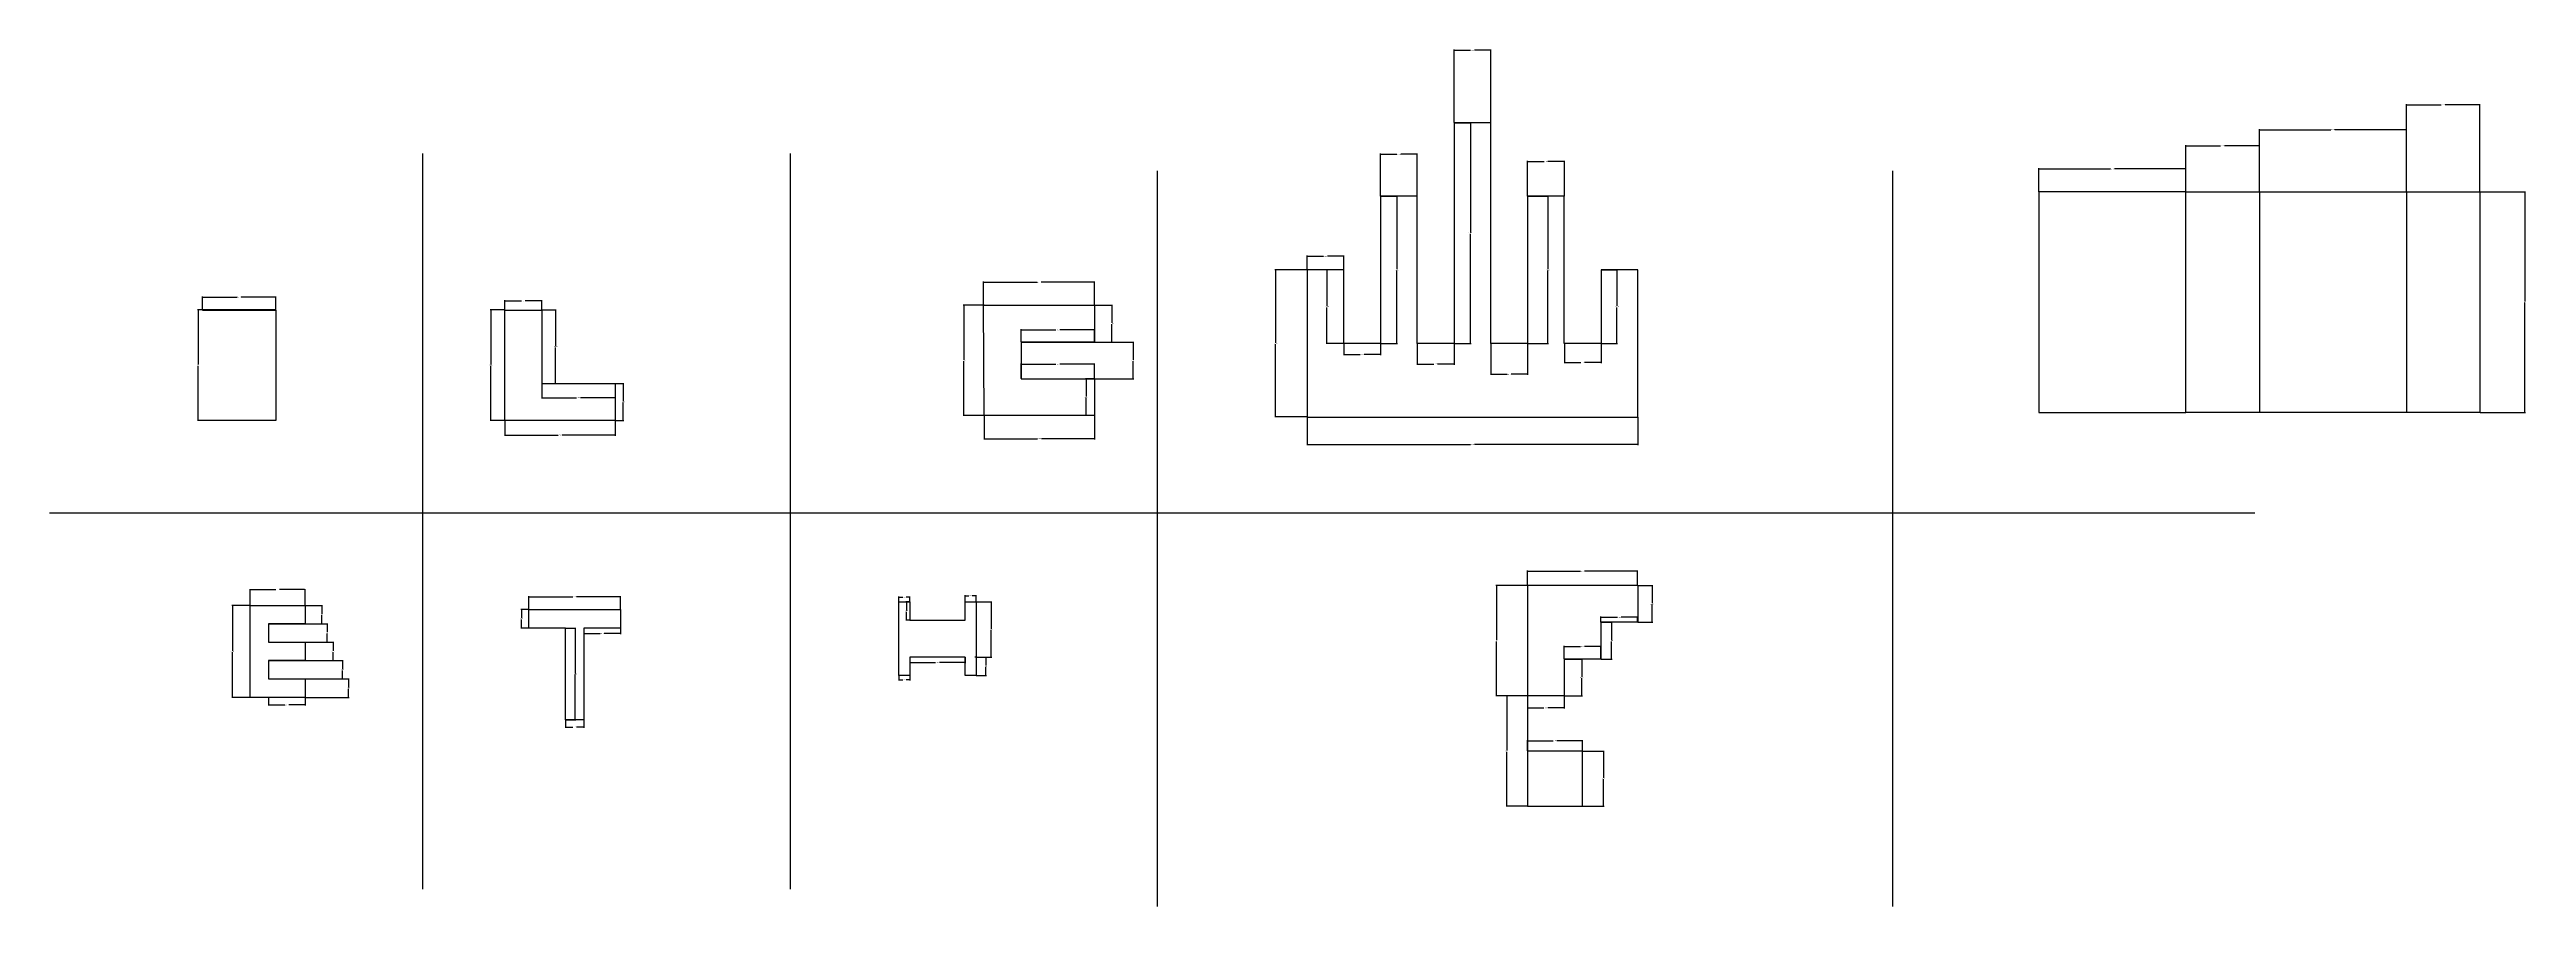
# Model space of a CAD drawing. Header units: inches. Extents: x 869 to 1543, y 380 to 613.
import ezdxf

# ---------------------------------------------------------------- set-up
doc = ezdxf.new("R2010")
doc.units = ezdxf.units.IN
doc.header["$MEASUREMENT"] = 0
doc.styles.get("Standard").update_dxf_attribs({"font": 'arial.ttf'})
doc.dimstyles.get("Standard").update_dxf_attribs({"dimtxt": 0.18, "dimasz": 0.18, "dimexe": 0.18, "dimexo": 0.0625, "dimgap": 0.09, "dimtad": 0, "dimtih": 1, "dimtoh": 1, "dimdec": 4, "dimzin": 0, "dimdsep": 46, "dimtxsty": 'Standard', "dimcen": 0.09, "dimadec": 0, "dimazin": 0, "dimtfac": 1, "dimtdec": 4, "dimtofl": 0, "dimtmove": 0, "dimatfit": 3, "dimfxl": 1, "dimtolj": 1, "dimtzin": 0, "dimarcsym": 0})

# ---------------------------------------------------------------- blocks, each defined once
blk = doc.blocks.new('*D4')
at = {"color": 0, "lineweight": -2, "transparency": 16777216}
for p, q in [((911.08, 542.27), (911.08, 545.88)), ((931.08, 542.27), (931.08, 545.88)), ((911.26, 545.7), (920.55, 545.7)), ((930.9, 545.7), (921.61, 545.7))]:
    blk.add_line(p, q, dxfattribs=at)
at = {"color": 0, "transparency": 16777216}
for points in [[(911.26, 545.73), (911.26, 545.67), (911.08, 545.7)], [(930.9, 545.73), (930.9, 545.67), (931.08, 545.7)]]:
    blk.add_solid(points, dxfattribs=at)
at = {"layer": 'Defpoints', "color": 0, "transparency": 16777216}
for p in [(911.08, 545.7), (911.08, 542.21), (931.08, 542.21)]:
    blk.add_point(p, dxfattribs=at)
at = {"color": 0, "transparency": 16777216, "insert": (921.08, 545.7), "char_height": 0.18, "attachment_point": 5}
blk.add_mtext('\\A1;20.0000', dxfattribs=at)
blk = doc.blocks.new('*D6')
at = {"color": 0, "lineweight": -2, "transparency": 16777216}
for p, q in [((931.02, 542.21), (909.69, 542.21)), ((909.87, 542.03), (909.87, 527.39)), ((909.87, 512.39), (909.87, 527.02)), ((931.02, 512.21), (909.69, 512.21))]:
    blk.add_line(p, q, dxfattribs=at)
at = {"color": 0, "transparency": 16777216}
for points in [[(909.84, 542.03), (909.9, 542.03), (909.87, 542.21)], [(909.84, 512.39), (909.9, 512.39), (909.87, 512.21)]]:
    blk.add_solid(points, dxfattribs=at)
at = {"layer": 'Defpoints', "color": 0, "transparency": 16777216}
for p in [(931.08, 542.21), (909.87, 512.21), (931.08, 512.21)]:
    blk.add_point(p, dxfattribs=at)
at = {"color": 0, "transparency": 16777216, "insert": (909.87, 527.21), "char_height": 0.18, "attachment_point": 5}
blk.add_mtext('\\A1;30.0000', dxfattribs=at)
blk = doc.blocks.new('*D7')
at = {"color": 0, "lineweight": -2, "transparency": 16777216}
for p, q in [((993.38, 542.27), (993.38, 544.85)), ((993.56, 544.67), (997.85, 544.67)), ((1003.2, 544.67), (998.9, 544.67)), ((1003.38, 542.27), (1003.38, 544.85))]:
    blk.add_line(p, q, dxfattribs=at)
at = {"color": 0, "transparency": 16777216}
for points in [[(993.56, 544.7), (993.56, 544.64), (993.38, 544.67)], [(1003.2, 544.7), (1003.2, 544.64), (1003.38, 544.67)]]:
    blk.add_solid(points, dxfattribs=at)
at = {"layer": 'Defpoints', "color": 0, "transparency": 16777216}
for p in [(993.38, 542.21), (1003.38, 544.67), (1003.38, 542.21)]:
    blk.add_point(p, dxfattribs=at)
at = {"color": 0, "transparency": 16777216, "insert": (998.38, 544.67), "char_height": 0.18, "attachment_point": 5}
blk.add_mtext('\\A1;10.0000', dxfattribs=at)
blk = doc.blocks.new('*D8')
at = {"color": 0, "lineweight": -2, "transparency": 16777216}
for p, q in [((993.32, 542.21), (989.39, 542.21)), ((989.57, 542.03), (989.57, 527.39)), ((989.57, 512.39), (989.57, 527.02)), ((993.32, 512.21), (989.39, 512.21))]:
    blk.add_line(p, q, dxfattribs=at)
at = {"color": 0, "transparency": 16777216}
for points in [[(989.54, 542.03), (989.6, 542.03), (989.57, 542.21)], [(989.54, 512.39), (989.6, 512.39), (989.57, 512.21)]]:
    blk.add_solid(points, dxfattribs=at)
at = {"layer": 'Defpoints', "color": 0, "transparency": 16777216}
for p in [(993.38, 542.21), (989.57, 512.21), (993.38, 512.21)]:
    blk.add_point(p, dxfattribs=at)
at = {"color": 0, "transparency": 16777216, "insert": (989.57, 527.21), "char_height": 0.18, "attachment_point": 5}
blk.add_mtext('\\A1;30.0000', dxfattribs=at)
blk = doc.blocks.new('*D9')
at = {"color": 0, "lineweight": -2, "transparency": 16777216}
for p, q in [((1003.44, 542.21), (1007.34, 542.21)), ((1007.16, 542.03), (1007.16, 532.39)), ((1007.16, 522.39), (1007.16, 532.02)), ((1003.44, 522.21), (1007.34, 522.21))]:
    blk.add_line(p, q, dxfattribs=at)
at = {"color": 0, "transparency": 16777216}
for points in [[(1007.13, 542.03), (1007.19, 542.03), (1007.16, 542.21)], [(1007.13, 522.39), (1007.19, 522.39), (1007.16, 522.21)]]:
    blk.add_solid(points, dxfattribs=at)
at = {"layer": 'Defpoints', "color": 0, "transparency": 16777216}
for p in [(1003.38, 542.21), (1003.38, 522.21), (1007.16, 522.21)]:
    blk.add_point(p, dxfattribs=at)
at = {"color": 0, "transparency": 16777216, "insert": (1007.16, 532.21), "char_height": 0.18, "attachment_point": 5}
blk.add_mtext('\\A1;20.0000', dxfattribs=at)
blk = doc.blocks.new('*D10')
at = {"color": 0, "lineweight": -2, "transparency": 16777216}
for p, q in [((1003.38, 522.14), (1003.38, 518.18)), ((1023.38, 522.14), (1023.38, 518.18)), ((1003.56, 518.36), (1012.84, 518.36)), ((1023.2, 518.36), (1013.91, 518.36))]:
    blk.add_line(p, q, dxfattribs=at)
at = {"color": 0, "transparency": 16777216}
for points in [[(1003.56, 518.39), (1003.56, 518.33), (1003.38, 518.36)], [(1023.2, 518.39), (1023.2, 518.33), (1023.38, 518.36)]]:
    blk.add_solid(points, dxfattribs=at)
at = {"layer": 'Defpoints', "color": 0, "transparency": 16777216}
for p in [(1003.38, 522.21), (1023.38, 522.21), (1023.38, 518.36)]:
    blk.add_point(p, dxfattribs=at)
at = {"color": 0, "transparency": 16777216, "insert": (1013.38, 518.36), "char_height": 0.18, "attachment_point": 5}
blk.add_mtext('\\A1;20.0000', dxfattribs=at)
blk = doc.blocks.new('*D12')
at = {"color": 0, "lineweight": -2, "transparency": 16777216}
for p, q in [((993.38, 512.14), (993.38, 508.01)), ((993.56, 508.19), (1007.85, 508.19)), ((1023.2, 508.19), (1008.91, 508.19)), ((1023.38, 512.14), (1023.38, 508.01))]:
    blk.add_line(p, q, dxfattribs=at)
at = {"color": 0, "transparency": 16777216}
for points in [[(993.56, 508.22), (993.56, 508.16), (993.38, 508.19)], [(1023.2, 508.22), (1023.2, 508.16), (1023.38, 508.19)]]:
    blk.add_solid(points, dxfattribs=at)
at = {"layer": 'Defpoints', "color": 0, "transparency": 16777216}
for p in [(993.38, 512.21), (1023.38, 512.21), (1023.38, 508.19)]:
    blk.add_point(p, dxfattribs=at)
at = {"color": 0, "transparency": 16777216, "insert": (1008.38, 508.19), "char_height": 0.18, "attachment_point": 5}
blk.add_mtext('\\A1;30.0000', dxfattribs=at)
blk = doc.blocks.new('*D15')
at = {"color": 0, "lineweight": -2, "transparency": 16777216}
for p, q in [((1023.44, 522.21), (1025.75, 522.21)), ((1025.57, 522.03), (1025.57, 517.39)), ((1023.44, 512.21), (1025.75, 512.21)), ((1025.57, 512.39), (1025.57, 517.02))]:
    blk.add_line(p, q, dxfattribs=at)
at = {"color": 0, "transparency": 16777216}
for points in [[(1025.54, 522.03), (1025.6, 522.03), (1025.57, 522.21)], [(1025.54, 512.39), (1025.6, 512.39), (1025.57, 512.21)]]:
    blk.add_solid(points, dxfattribs=at)
at = {"layer": 'Defpoints', "color": 0, "transparency": 16777216}
for p in [(1023.38, 522.21), (1023.38, 512.21), (1025.57, 512.21)]:
    blk.add_point(p, dxfattribs=at)
at = {"color": 0, "transparency": 16777216, "insert": (1025.57, 517.21), "char_height": 0.18, "attachment_point": 5}
blk.add_mtext('\\A1;10.0000', dxfattribs=at)
blk = doc.blocks.new('*D16')
at = {"color": 0, "lineweight": -2, "transparency": 16777216}
for p, q in [((1123.6, 543.56), (1123.6, 549.93)), ((1123.78, 549.75), (1138.17, 549.75)), ((1153.62, 549.75), (1139.24, 549.75)), ((1153.8, 543.56), (1153.8, 549.93))]:
    blk.add_line(p, q, dxfattribs=at)
at = {"color": 0, "transparency": 16777216}
for points in [[(1123.78, 549.78), (1123.78, 549.72), (1123.6, 549.75)], [(1153.62, 549.78), (1153.62, 549.72), (1153.8, 549.75)]]:
    blk.add_solid(points, dxfattribs=at)
at = {"layer": 'Defpoints', "color": 0, "transparency": 16777216}
for p in [(1153.8, 549.75), (1123.6, 543.5), (1153.8, 543.5)]:
    blk.add_point(p, dxfattribs=at)
at = {"color": 0, "transparency": 16777216, "insert": (1138.7, 549.75), "char_height": 0.18, "attachment_point": 5}
blk.add_mtext('\\A1;30.2014', dxfattribs=at)
blk = doc.blocks.new('*D18')
at = {"color": 0, "lineweight": -2, "transparency": 16777216}
for p, q in [((1123.8, 513.44), (1123.8, 507.04)), ((1153.8, 513.44), (1153.8, 507.04)), ((1123.98, 507.22), (1138.27, 507.22)), ((1153.62, 507.22), (1139.34, 507.22))]:
    blk.add_line(p, q, dxfattribs=at)
at = {"color": 0, "transparency": 16777216}
for points in [[(1123.98, 507.25), (1123.98, 507.19), (1123.8, 507.22)], [(1153.62, 507.25), (1153.62, 507.19), (1153.8, 507.22)]]:
    blk.add_solid(points, dxfattribs=at)
at = {"layer": 'Defpoints', "color": 0, "transparency": 16777216}
for p in [(1123.8, 513.5), (1153.8, 513.5), (1153.8, 507.22)]:
    blk.add_point(p, dxfattribs=at)
at = {"color": 0, "transparency": 16777216, "insert": (1138.8, 507.22), "char_height": 0.18, "attachment_point": 5}
blk.add_mtext('\\A1;30.0000', dxfattribs=at)
blk = doc.blocks.new('*D19')
at = {"color": 0, "lineweight": -2, "transparency": 16777216}
for p, q in [((1153.87, 543.5), (1158.71, 543.5)), ((1158.53, 543.32), (1158.53, 538.68)), ((1153.87, 533.5), (1158.71, 533.5)), ((1158.53, 533.68), (1158.53, 538.32))]:
    blk.add_line(p, q, dxfattribs=at)
at = {"color": 0, "transparency": 16777216}
for points in [[(1158.5, 543.32), (1158.56, 543.32), (1158.53, 543.5)], [(1158.5, 533.68), (1158.56, 533.68), (1158.53, 533.5)]]:
    blk.add_solid(points, dxfattribs=at)
at = {"layer": 'Defpoints', "color": 0, "transparency": 16777216}
for p in [(1153.8, 543.5), (1153.8, 533.5), (1158.53, 533.5)]:
    blk.add_point(p, dxfattribs=at)
at = {"color": 0, "transparency": 16777216, "insert": (1158.53, 538.5), "char_height": 0.18, "attachment_point": 5}
blk.add_mtext('\\A1;10.0000', dxfattribs=at)
blk = doc.blocks.new('*D20')
at = {"color": 0, "lineweight": -2, "transparency": 16777216}
for p, q in [((1133.87, 533.5), (1164.44, 533.5)), ((1164.26, 533.32), (1164.26, 528.68)), ((1164.26, 523.68), (1164.26, 528.32)), ((1133.87, 523.5), (1164.44, 523.5))]:
    blk.add_line(p, q, dxfattribs=at)
at = {"color": 0, "transparency": 16777216}
for points in [[(1164.23, 533.32), (1164.29, 533.32), (1164.26, 533.5)], [(1164.23, 523.68), (1164.29, 523.68), (1164.26, 523.5)]]:
    blk.add_solid(points, dxfattribs=at)
at = {"layer": 'Defpoints', "color": 0, "transparency": 16777216}
for p in [(1133.8, 533.5), (1133.8, 523.5), (1164.26, 523.5)]:
    blk.add_point(p, dxfattribs=at)
at = {"color": 0, "transparency": 16777216, "insert": (1164.26, 528.5), "char_height": 0.18, "attachment_point": 5}
blk.add_mtext('\\A1;10.0000', dxfattribs=at)
blk = doc.blocks.new('*D21')
at = {"color": 0, "lineweight": -2, "transparency": 16777216}
for p, q in [((1133.8, 533.56), (1133.8, 536.96)), ((1133.98, 536.78), (1143.27, 536.78)), ((1153.62, 536.78), (1144.34, 536.78)), ((1153.8, 533.56), (1153.8, 536.96))]:
    blk.add_line(p, q, dxfattribs=at)
at = {"color": 0, "transparency": 16777216}
for points in [[(1133.98, 536.81), (1133.98, 536.75), (1133.8, 536.78)], [(1153.62, 536.81), (1153.62, 536.75), (1153.8, 536.78)]]:
    blk.add_solid(points, dxfattribs=at)
at = {"layer": 'Defpoints', "color": 0, "transparency": 16777216}
for p in [(1133.8, 533.5), (1153.8, 536.78), (1153.8, 533.5)]:
    blk.add_point(p, dxfattribs=at)
at = {"color": 0, "transparency": 16777216, "insert": (1143.8, 536.78), "char_height": 0.18, "attachment_point": 5}
blk.add_mtext('\\A1;20.0000', dxfattribs=at)
blk = doc.blocks.new('*D22')
at = {"color": 0, "lineweight": -2, "transparency": 16777216}
for p, q in [((1153.74, 523.5), (1151.29, 523.5)), ((1151.47, 523.32), (1151.47, 518.68)), ((1153.74, 513.5), (1151.29, 513.5)), ((1151.47, 513.68), (1151.47, 518.32))]:
    blk.add_line(p, q, dxfattribs=at)
at = {"color": 0, "transparency": 16777216}
for points in [[(1151.44, 523.32), (1151.5, 523.32), (1151.47, 523.5)], [(1151.44, 513.68), (1151.5, 513.68), (1151.47, 513.5)]]:
    blk.add_solid(points, dxfattribs=at)
at = {"layer": 'Defpoints', "color": 0, "transparency": 16777216}
for p in [(1153.8, 523.5), (1151.47, 513.5), (1153.8, 513.5)]:
    blk.add_point(p, dxfattribs=at)
at = {"color": 0, "transparency": 16777216, "insert": (1151.47, 518.5), "char_height": 0.18, "attachment_point": 5}
blk.add_mtext('\\A1;10.0000', dxfattribs=at)
blk = doc.blocks.new('*D23')
at = {"color": 0, "lineweight": -2, "transparency": 16777216}
for p, q in [((1133.8, 523.56), (1133.8, 527.62)), ((1133.98, 527.44), (1143.27, 527.44)), ((1153.62, 527.44), (1144.34, 527.44)), ((1153.8, 523.56), (1153.8, 527.62))]:
    blk.add_line(p, q, dxfattribs=at)
at = {"color": 0, "transparency": 16777216}
for points in [[(1133.98, 527.47), (1133.98, 527.41), (1133.8, 527.44)], [(1153.62, 527.47), (1153.62, 527.41), (1153.8, 527.44)]]:
    blk.add_solid(points, dxfattribs=at)
at = {"layer": 'Defpoints', "color": 0, "transparency": 16777216}
for p in [(1153.8, 527.44), (1133.8, 523.5), (1153.8, 523.5)]:
    blk.add_point(p, dxfattribs=at)
at = {"color": 0, "transparency": 16777216, "insert": (1143.8, 527.44), "char_height": 0.18, "attachment_point": 5}
blk.add_mtext('\\A1;20.0000', dxfattribs=at)
blk = doc.blocks.new('*D25')
at = {"color": 0, "lineweight": -2, "transparency": 16777216}
for p, q in [((1123.74, 543.5), (1118.09, 543.5)), ((1118.27, 543.32), (1118.27, 528.68)), ((1118.27, 513.68), (1118.27, 528.32)), ((1123.74, 513.5), (1118.09, 513.5))]:
    blk.add_line(p, q, dxfattribs=at)
at = {"color": 0, "transparency": 16777216}
for points in [[(1118.24, 543.32), (1118.3, 543.32), (1118.27, 543.5)], [(1118.24, 513.68), (1118.3, 513.68), (1118.27, 513.5)]]:
    blk.add_solid(points, dxfattribs=at)
at = {"layer": 'Defpoints', "color": 0, "transparency": 16777216}
for p in [(1123.8, 543.5), (1118.27, 513.5), (1123.8, 513.5)]:
    blk.add_point(p, dxfattribs=at)
at = {"color": 0, "transparency": 16777216, "insert": (1118.27, 528.5), "char_height": 0.18, "attachment_point": 5}
blk.add_mtext('\\A1;30.0000', dxfattribs=at)
blk = doc.blocks.new('*D26')
at = {"color": 0, "lineweight": -2, "transparency": 16777216}
for p, q in [((1211.61, 513.05), (1211.61, 505.44)), ((1301.61, 513.05), (1301.61, 505.44)), ((1211.79, 505.62), (1256.07, 505.62)), ((1301.43, 505.62), (1257.14, 505.62))]:
    blk.add_line(p, q, dxfattribs=at)
at = {"color": 0, "transparency": 16777216}
for points in [[(1211.79, 505.65), (1211.79, 505.59), (1211.61, 505.62)], [(1301.43, 505.65), (1301.43, 505.59), (1301.61, 505.62)]]:
    blk.add_solid(points, dxfattribs=at)
at = {"layer": 'Defpoints', "color": 0, "transparency": 16777216}
for p in [(1211.61, 513.12), (1301.61, 513.12), (1301.61, 505.62)]:
    blk.add_point(p, dxfattribs=at)
at = {"color": 0, "transparency": 16777216, "insert": (1256.61, 505.62), "char_height": 0.18, "attachment_point": 5}
blk.add_mtext('\\A1;90.0000', dxfattribs=at)
blk = doc.blocks.new('*D27')
at = {"color": 0, "lineweight": -2, "transparency": 16777216}
for p, q in [((1211.55, 553.12), (1202.88, 553.12)), ((1203.06, 552.94), (1203.06, 533.3)), ((1203.06, 513.3), (1203.06, 532.93)), ((1211.55, 513.12), (1202.88, 513.12))]:
    blk.add_line(p, q, dxfattribs=at)
at = {"color": 0, "transparency": 16777216}
for points in [[(1203.03, 552.94), (1203.09, 552.94), (1203.06, 553.12)], [(1203.03, 513.3), (1203.09, 513.3), (1203.06, 513.12)]]:
    blk.add_solid(points, dxfattribs=at)
at = {"layer": 'Defpoints', "color": 0, "transparency": 16777216}
for p in [(1211.61, 553.12), (1203.06, 513.12), (1211.61, 513.12)]:
    blk.add_point(p, dxfattribs=at)
at = {"color": 0, "transparency": 16777216, "insert": (1203.06, 533.12), "char_height": 0.18, "attachment_point": 5}
blk.add_mtext('\\A1;40.0000', dxfattribs=at)
blk = doc.blocks.new('*D28')
at = {"color": 0, "lineweight": -2, "transparency": 16777216}
for p, q in [((1211.61, 553.18), (1211.61, 557.01)), ((1211.79, 556.83), (1216.08, 556.83)), ((1221.43, 556.83), (1217.13, 556.83)), ((1221.61, 553.18), (1221.61, 557.01))]:
    blk.add_line(p, q, dxfattribs=at)
at = {"color": 0, "transparency": 16777216}
for points in [[(1211.79, 556.86), (1211.79, 556.8), (1211.61, 556.83)], [(1221.43, 556.86), (1221.43, 556.8), (1221.61, 556.83)]]:
    blk.add_solid(points, dxfattribs=at)
at = {"layer": 'Defpoints', "color": 0, "transparency": 16777216}
for p in [(1211.61, 553.12), (1221.61, 556.83), (1221.61, 553.12)]:
    blk.add_point(p, dxfattribs=at)
at = {"color": 0, "transparency": 16777216, "insert": (1216.61, 556.83), "char_height": 0.18, "attachment_point": 5}
blk.add_mtext('\\A1;10.0000', dxfattribs=at)
blk = doc.blocks.new('*D29')
at = {"color": 0, "lineweight": -2, "transparency": 16777216}
for p, q in [((1221.55, 553.12), (1216.84, 553.12)), ((1217.02, 552.94), (1217.02, 543.3)), ((1217.02, 533.3), (1217.02, 542.93)), ((1221.55, 533.12), (1216.84, 533.12))]:
    blk.add_line(p, q, dxfattribs=at)
at = {"color": 0, "transparency": 16777216}
for points in [[(1216.99, 552.94), (1217.05, 552.94), (1217.02, 553.12)], [(1216.99, 533.3), (1217.05, 533.3), (1217.02, 533.12)]]:
    blk.add_solid(points, dxfattribs=at)
at = {"layer": 'Defpoints', "color": 0, "transparency": 16777216}
for p in [(1221.61, 553.12), (1217.02, 533.12), (1221.61, 533.12)]:
    blk.add_point(p, dxfattribs=at)
at = {"color": 0, "transparency": 16777216, "insert": (1217.02, 543.12), "char_height": 0.18, "attachment_point": 5}
blk.add_mtext('\\A1;20.0000', dxfattribs=at)
blk = doc.blocks.new('*D30')
at = {"color": 0, "lineweight": -2, "transparency": 16777216}
for p, q in [((1221.61, 533.05), (1221.61, 529.91)), ((1231.61, 533.05), (1231.61, 529.91)), ((1221.79, 530.09), (1226.08, 530.09)), ((1231.43, 530.09), (1227.13, 530.09))]:
    blk.add_line(p, q, dxfattribs=at)
at = {"color": 0, "transparency": 16777216}
for points in [[(1221.79, 530.12), (1221.79, 530.06), (1221.61, 530.09)], [(1231.43, 530.12), (1231.43, 530.06), (1231.61, 530.09)]]:
    blk.add_solid(points, dxfattribs=at)
at = {"layer": 'Defpoints', "color": 0, "transparency": 16777216}
for p in [(1221.61, 533.12), (1231.61, 533.12), (1231.61, 530.09)]:
    blk.add_point(p, dxfattribs=at)
at = {"color": 0, "transparency": 16777216, "insert": (1226.61, 530.09), "char_height": 0.18, "attachment_point": 5}
blk.add_mtext('\\A1;10.0000', dxfattribs=at)
blk = doc.blocks.new('*D31')
at = {"color": 0, "lineweight": -2, "transparency": 16777216}
for p, q in [((1231.67, 573.12), (1236.19, 573.12)), ((1236.01, 572.94), (1236.01, 553.3)), ((1236.01, 533.3), (1236.01, 552.93)), ((1231.67, 533.12), (1236.19, 533.12))]:
    blk.add_line(p, q, dxfattribs=at)
at = {"color": 0, "transparency": 16777216}
for points in [[(1235.98, 572.94), (1236.04, 572.94), (1236.01, 573.12)], [(1235.98, 533.3), (1236.04, 533.3), (1236.01, 533.12)]]:
    blk.add_solid(points, dxfattribs=at)
at = {"layer": 'Defpoints', "color": 0, "transparency": 16777216}
for p in [(1231.61, 573.12), (1231.61, 533.12), (1236.01, 533.12)]:
    blk.add_point(p, dxfattribs=at)
at = {"color": 0, "transparency": 16777216, "insert": (1236.01, 553.12), "char_height": 0.18, "attachment_point": 5}
blk.add_mtext('\\A1;40.0000', dxfattribs=at)
blk = doc.blocks.new('*D32')
at = {"color": 0, "lineweight": -2, "transparency": 16777216}
for p, q in [((1231.61, 573.18), (1231.61, 584.74)), ((1231.79, 584.56), (1236.08, 584.56)), ((1241.43, 584.56), (1237.13, 584.56)), ((1241.61, 573.18), (1241.61, 584.74))]:
    blk.add_line(p, q, dxfattribs=at)
at = {"color": 0, "transparency": 16777216}
for points in [[(1231.79, 584.59), (1231.79, 584.53), (1231.61, 584.56)], [(1241.43, 584.59), (1241.43, 584.53), (1241.61, 584.56)]]:
    blk.add_solid(points, dxfattribs=at)
at = {"layer": 'Defpoints', "color": 0, "transparency": 16777216}
for p in [(1241.61, 584.56), (1231.61, 573.12), (1241.61, 573.12)]:
    blk.add_point(p, dxfattribs=at)
at = {"color": 0, "transparency": 16777216, "insert": (1236.61, 584.56), "char_height": 0.18, "attachment_point": 5}
blk.add_mtext('\\A1;10.0000', dxfattribs=at)
blk = doc.blocks.new('*D33')
at = {"color": 0, "lineweight": -2, "transparency": 16777216}
for p, q in [((1241.61, 533.05), (1241.61, 527.32)), ((1251.61, 533.05), (1251.61, 527.32)), ((1241.79, 527.5), (1246.08, 527.5)), ((1251.43, 527.5), (1247.13, 527.5))]:
    blk.add_line(p, q, dxfattribs=at)
at = {"color": 0, "transparency": 16777216}
for points in [[(1241.79, 527.53), (1241.79, 527.47), (1241.61, 527.5)], [(1251.43, 527.53), (1251.43, 527.47), (1251.61, 527.5)]]:
    blk.add_solid(points, dxfattribs=at)
at = {"layer": 'Defpoints', "color": 0, "transparency": 16777216}
for p in [(1241.61, 533.12), (1251.61, 533.12), (1251.61, 527.5)]:
    blk.add_point(p, dxfattribs=at)
at = {"color": 0, "transparency": 16777216, "insert": (1246.61, 527.5), "char_height": 0.18, "attachment_point": 5}
blk.add_mtext('\\A1;10.0000', dxfattribs=at)
blk = doc.blocks.new('*D34')
at = {"color": 0, "lineweight": -2, "transparency": 16777216}
for p, q in [((1251.67, 593.12), (1256.22, 593.12)), ((1256.04, 592.94), (1256.04, 563.3)), ((1256.04, 533.3), (1256.04, 562.93)), ((1251.67, 533.12), (1256.22, 533.12))]:
    blk.add_line(p, q, dxfattribs=at)
at = {"color": 0, "transparency": 16777216}
for points in [[(1256.01, 592.94), (1256.07, 592.94), (1256.04, 593.12)], [(1256.01, 533.3), (1256.07, 533.3), (1256.04, 533.12)]]:
    blk.add_solid(points, dxfattribs=at)
at = {"layer": 'Defpoints', "color": 0, "transparency": 16777216}
for p in [(1251.61, 593.12), (1251.61, 533.12), (1256.04, 533.12)]:
    blk.add_point(p, dxfattribs=at)
at = {"color": 0, "transparency": 16777216, "insert": (1256.04, 563.12), "char_height": 0.18, "attachment_point": 5}
blk.add_mtext('\\A1;60.0000', dxfattribs=at)
blk = doc.blocks.new('*D35')
at = {"color": 0, "lineweight": -2, "transparency": 16777216}
for p, q in [((1251.61, 593.18), (1251.61, 613.02)), ((1251.79, 612.84), (1256.08, 612.84)), ((1261.43, 612.84), (1257.13, 612.84)), ((1261.61, 593.18), (1261.61, 613.02))]:
    blk.add_line(p, q, dxfattribs=at)
at = {"color": 0, "transparency": 16777216}
for points in [[(1251.79, 612.87), (1251.79, 612.81), (1251.61, 612.84)], [(1261.43, 612.87), (1261.43, 612.81), (1261.61, 612.84)]]:
    blk.add_solid(points, dxfattribs=at)
at = {"layer": 'Defpoints', "color": 0, "transparency": 16777216}
for p in [(1261.61, 612.84), (1251.61, 593.12), (1261.61, 593.12)]:
    blk.add_point(p, dxfattribs=at)
at = {"color": 0, "transparency": 16777216, "insert": (1256.61, 612.84), "char_height": 0.18, "attachment_point": 5}
blk.add_mtext('\\A1;10.0000', dxfattribs=at)
blk = doc.blocks.new('*D36')
at = {"color": 0, "lineweight": -2, "transparency": 16777216}
for p, q in [((1261.61, 533.05), (1261.61, 524.54)), ((1271.61, 533.05), (1271.61, 524.54)), ((1261.79, 524.72), (1266.08, 524.72)), ((1271.43, 524.72), (1267.13, 524.72))]:
    blk.add_line(p, q, dxfattribs=at)
at = {"color": 0, "transparency": 16777216}
for points in [[(1261.79, 524.75), (1261.79, 524.69), (1261.61, 524.72)], [(1271.43, 524.75), (1271.43, 524.69), (1271.61, 524.72)]]:
    blk.add_solid(points, dxfattribs=at)
at = {"layer": 'Defpoints', "color": 0, "transparency": 16777216}
for p in [(1261.61, 533.12), (1271.61, 533.12), (1271.61, 524.72)]:
    blk.add_point(p, dxfattribs=at)
at = {"color": 0, "transparency": 16777216, "insert": (1266.61, 524.72), "char_height": 0.18, "attachment_point": 5}
blk.add_mtext('\\A1;10.0000', dxfattribs=at)
blk = doc.blocks.new('*D37')
at = {"color": 0, "lineweight": -2, "transparency": 16777216}
for p, q in [((1271.67, 573.12), (1277.31, 573.12)), ((1277.13, 572.94), (1277.13, 553.3)), ((1277.13, 533.3), (1277.13, 552.93)), ((1271.67, 533.12), (1277.31, 533.12))]:
    blk.add_line(p, q, dxfattribs=at)
at = {"color": 0, "transparency": 16777216}
for points in [[(1277.1, 572.94), (1277.16, 572.94), (1277.13, 573.12)], [(1277.1, 533.3), (1277.16, 533.3), (1277.13, 533.12)]]:
    blk.add_solid(points, dxfattribs=at)
at = {"layer": 'Defpoints', "color": 0, "transparency": 16777216}
for p in [(1271.61, 573.12), (1271.61, 533.12), (1277.13, 533.12)]:
    blk.add_point(p, dxfattribs=at)
at = {"color": 0, "transparency": 16777216, "insert": (1277.13, 553.12), "char_height": 0.18, "attachment_point": 5}
blk.add_mtext('\\A1;40.0000', dxfattribs=at)
blk = doc.blocks.new('*D38')
at = {"color": 0, "lineweight": -2, "transparency": 16777216}
for p, q in [((1271.61, 573.18), (1271.61, 582.8)), ((1271.79, 582.62), (1276.08, 582.62)), ((1281.43, 582.62), (1277.13, 582.62)), ((1281.61, 573.18), (1281.61, 582.8))]:
    blk.add_line(p, q, dxfattribs=at)
at = {"color": 0, "transparency": 16777216}
for points in [[(1271.79, 582.65), (1271.79, 582.59), (1271.61, 582.62)], [(1281.43, 582.65), (1281.43, 582.59), (1281.61, 582.62)]]:
    blk.add_solid(points, dxfattribs=at)
at = {"layer": 'Defpoints', "color": 0, "transparency": 16777216}
for p in [(1281.61, 582.62), (1271.61, 573.12), (1281.61, 573.12)]:
    blk.add_point(p, dxfattribs=at)
at = {"color": 0, "transparency": 16777216, "insert": (1276.61, 582.62), "char_height": 0.18, "attachment_point": 5}
blk.add_mtext('\\A1;10.0000', dxfattribs=at)
blk = doc.blocks.new('*D39')
at = {"color": 0, "lineweight": -2, "transparency": 16777216}
for p, q in [((1281.61, 533.05), (1281.61, 527.72)), ((1291.61, 533.05), (1291.61, 527.72)), ((1281.79, 527.9), (1286.08, 527.9)), ((1291.43, 527.9), (1287.13, 527.9))]:
    blk.add_line(p, q, dxfattribs=at)
at = {"color": 0, "transparency": 16777216}
for points in [[(1281.79, 527.93), (1281.79, 527.87), (1281.61, 527.9)], [(1291.43, 527.93), (1291.43, 527.87), (1291.61, 527.9)]]:
    blk.add_solid(points, dxfattribs=at)
at = {"layer": 'Defpoints', "color": 0, "transparency": 16777216}
for p in [(1281.61, 533.12), (1291.61, 533.12), (1291.61, 527.9)]:
    blk.add_point(p, dxfattribs=at)
at = {"color": 0, "transparency": 16777216, "insert": (1286.61, 527.9), "char_height": 0.18, "attachment_point": 5}
blk.add_mtext('\\A1;10.0000', dxfattribs=at)
blk = doc.blocks.new('*D41')
at = {"color": 0, "lineweight": -2, "transparency": 16777216}
for p, q in [((1291.67, 553.12), (1296.09, 553.12)), ((1295.91, 552.94), (1295.91, 543.3)), ((1295.91, 533.3), (1295.91, 542.93)), ((1291.67, 533.12), (1296.09, 533.12))]:
    blk.add_line(p, q, dxfattribs=at)
at = {"color": 0, "transparency": 16777216}
for points in [[(1295.88, 552.94), (1295.94, 552.94), (1295.91, 553.12)], [(1295.88, 533.3), (1295.94, 533.3), (1295.91, 533.12)]]:
    blk.add_solid(points, dxfattribs=at)
at = {"layer": 'Defpoints', "color": 0, "transparency": 16777216}
for p in [(1291.61, 553.12), (1291.61, 533.12), (1295.91, 533.12)]:
    blk.add_point(p, dxfattribs=at)
at = {"color": 0, "transparency": 16777216, "insert": (1295.91, 543.12), "char_height": 0.18, "attachment_point": 5}
blk.add_mtext('\\A1;20.0000', dxfattribs=at)
blk = doc.blocks.new('*D42')
at = {"color": 0, "lineweight": -2, "transparency": 16777216}
for p, q in [((1410.72, 574.37), (1410.72, 580.77)), ((1410.9, 580.59), (1430.18, 580.59)), ((1450.54, 580.59), (1431.25, 580.59)), ((1450.72, 574.37), (1450.72, 580.77))]:
    blk.add_line(p, q, dxfattribs=at)
at = {"color": 0, "transparency": 16777216}
for points in [[(1410.9, 580.62), (1410.9, 580.56), (1410.72, 580.59)], [(1450.54, 580.62), (1450.54, 580.56), (1450.72, 580.59)]]:
    blk.add_solid(points, dxfattribs=at)
at = {"layer": 'Defpoints', "color": 0, "transparency": 16777216}
for p in [(1450.72, 580.59), (1410.72, 574.3), (1450.72, 574.3)]:
    blk.add_point(p, dxfattribs=at)
at = {"color": 0, "transparency": 16777216, "insert": (1430.72, 580.59), "char_height": 0.18, "attachment_point": 5}
blk.add_mtext('\\A1;40.0000', dxfattribs=at)
blk = doc.blocks.new('*D43')
at = {"color": 0, "lineweight": -2, "transparency": 16777216}
for p, q in [((1450.72, 574.37), (1450.72, 587.06)), ((1450.9, 586.88), (1460.18, 586.88)), ((1470.54, 586.88), (1461.25, 586.88)), ((1470.72, 574.37), (1470.72, 587.06))]:
    blk.add_line(p, q, dxfattribs=at)
at = {"color": 0, "transparency": 16777216}
for points in [[(1450.9, 586.91), (1450.9, 586.85), (1450.72, 586.88)], [(1470.54, 586.91), (1470.54, 586.85), (1470.72, 586.88)]]:
    blk.add_solid(points, dxfattribs=at)
at = {"layer": 'Defpoints', "color": 0, "transparency": 16777216}
for p in [(1470.72, 586.88), (1450.72, 574.3), (1470.72, 574.3)]:
    blk.add_point(p, dxfattribs=at)
at = {"color": 0, "transparency": 16777216, "insert": (1460.72, 586.88), "char_height": 0.18, "attachment_point": 5}
blk.add_mtext('\\A1;20.0000', dxfattribs=at)
blk = doc.blocks.new('*D44')
at = {"color": 0, "lineweight": -2, "transparency": 16777216}
for p, q in [((1470.72, 574.37), (1470.72, 591.42)), ((1470.9, 591.24), (1490.18, 591.24)), ((1510.54, 591.24), (1491.25, 591.24)), ((1510.72, 574.37), (1510.72, 591.42))]:
    blk.add_line(p, q, dxfattribs=at)
at = {"color": 0, "transparency": 16777216}
for points in [[(1470.9, 591.27), (1470.9, 591.21), (1470.72, 591.24)], [(1510.54, 591.27), (1510.54, 591.21), (1510.72, 591.24)]]:
    blk.add_solid(points, dxfattribs=at)
at = {"layer": 'Defpoints', "color": 0, "transparency": 16777216}
for p in [(1510.72, 591.24), (1470.72, 574.3), (1510.72, 574.3)]:
    blk.add_point(p, dxfattribs=at)
at = {"color": 0, "transparency": 16777216, "insert": (1490.72, 591.24), "char_height": 0.18, "attachment_point": 5}
blk.add_mtext('\\A1;40.0000', dxfattribs=at)
blk = doc.blocks.new('*D45')
at = {"color": 0, "lineweight": -2, "transparency": 16777216}
for p, q in [((1510.72, 574.37), (1510.72, 598.2)), ((1510.9, 598.02), (1520.18, 598.02)), ((1530.54, 598.02), (1521.25, 598.02)), ((1530.72, 574.37), (1530.72, 598.2))]:
    blk.add_line(p, q, dxfattribs=at)
at = {"color": 0, "transparency": 16777216}
for points in [[(1510.9, 598.05), (1510.9, 597.99), (1510.72, 598.02)], [(1530.54, 598.05), (1530.54, 597.99), (1530.72, 598.02)]]:
    blk.add_solid(points, dxfattribs=at)
at = {"layer": 'Defpoints', "color": 0, "transparency": 16777216}
for p in [(1530.72, 598.02), (1510.72, 574.3), (1530.72, 574.3)]:
    blk.add_point(p, dxfattribs=at)
at = {"color": 0, "transparency": 16777216, "insert": (1520.72, 598.02), "char_height": 0.18, "attachment_point": 5}
blk.add_mtext('\\A1;20.0000', dxfattribs=at)
blk = doc.blocks.new('*D46')
at = {"color": 0, "lineweight": -2, "transparency": 16777216}
for p, q in [((1530.78, 574.3), (1543.11, 574.3)), ((1542.93, 574.12), (1542.93, 544.49)), ((1542.93, 514.48), (1542.93, 544.12)), ((1530.78, 514.3), (1543.11, 514.3))]:
    blk.add_line(p, q, dxfattribs=at)
at = {"color": 0, "transparency": 16777216}
for points in [[(1542.9, 574.12), (1542.96, 574.12), (1542.93, 574.3)], [(1542.9, 514.48), (1542.96, 514.48), (1542.93, 514.3)]]:
    blk.add_solid(points, dxfattribs=at)
at = {"layer": 'Defpoints', "color": 0, "transparency": 16777216}
for p in [(1530.72, 574.3), (1530.72, 514.3), (1542.93, 514.3)]:
    blk.add_point(p, dxfattribs=at)
at = {"color": 0, "transparency": 16777216, "insert": (1542.93, 544.3), "char_height": 0.18, "attachment_point": 5}
blk.add_mtext('\\A1;60.0000', dxfattribs=at)
blk = doc.blocks.new('*D47')
at = {"color": 0, "lineweight": -2, "transparency": 16777216}
for p, q in [((923.97, 461.89), (919.05, 461.89)), ((919.23, 461.71), (919.23, 449.57)), ((919.23, 437.07), (919.23, 449.21)), ((923.97, 436.89), (919.05, 436.89))]:
    blk.add_line(p, q, dxfattribs=at)
at = {"color": 0, "transparency": 16777216}
for points in [[(919.2, 461.71), (919.26, 461.71), (919.23, 461.89)], [(919.2, 437.07), (919.26, 437.07), (919.23, 436.89)]]:
    blk.add_solid(points, dxfattribs=at)
at = {"layer": 'Defpoints', "color": 0, "transparency": 16777216}
for p in [(924.04, 461.89), (919.23, 436.89), (924.04, 436.89)]:
    blk.add_point(p, dxfattribs=at)
at = {"color": 0, "transparency": 16777216, "insert": (919.23, 449.39), "char_height": 0.18, "attachment_point": 5}
blk.add_mtext('\\A1;25.0000', dxfattribs=at)
blk = doc.blocks.new('*D48')
at = {"color": 0, "lineweight": -2, "transparency": 16777216}
for p, q in [((924.04, 461.95), (924.04, 466.35)), ((924.22, 466.17), (931.01, 466.17)), ((938.86, 466.17), (932.06, 466.17)), ((939.04, 461.95), (939.04, 466.35))]:
    blk.add_line(p, q, dxfattribs=at)
at = {"color": 0, "transparency": 16777216}
for points in [[(924.22, 466.2), (924.22, 466.14), (924.04, 466.17)], [(938.86, 466.2), (938.86, 466.14), (939.04, 466.17)]]:
    blk.add_solid(points, dxfattribs=at)
at = {"layer": 'Defpoints', "color": 0, "transparency": 16777216}
for p in [(939.04, 466.17), (924.04, 461.89), (939.04, 461.89)]:
    blk.add_point(p, dxfattribs=at)
at = {"color": 0, "transparency": 16777216, "insert": (931.54, 466.17), "char_height": 0.18, "attachment_point": 5}
blk.add_mtext('\\A1;15.0000', dxfattribs=at)
blk = doc.blocks.new('*D49')
at = {"color": 0, "lineweight": -2, "transparency": 16777216}
for p, q in [((939.1, 461.89), (943.71, 461.89)), ((943.53, 461.71), (943.53, 459.57)), ((943.53, 457.07), (943.53, 459.21)), ((939.1, 456.89), (943.71, 456.89))]:
    blk.add_line(p, q, dxfattribs=at)
at = {"color": 0, "transparency": 16777216}
for points in [[(943.5, 461.71), (943.56, 461.71), (943.53, 461.89)], [(943.5, 457.07), (943.56, 457.07), (943.53, 456.89)]]:
    blk.add_solid(points, dxfattribs=at)
at = {"layer": 'Defpoints', "color": 0, "transparency": 16777216}
for p in [(939.04, 461.89), (939.04, 456.89), (943.53, 456.89)]:
    blk.add_point(p, dxfattribs=at)
at = {"color": 0, "transparency": 16777216, "insert": (943.53, 459.39), "char_height": 0.18, "attachment_point": 5}
blk.add_mtext('\\A1;5.0000', dxfattribs=at)
blk = doc.blocks.new('*D51')
at = {"color": 0, "lineweight": -2, "transparency": 16777216}
for p, q in [((929.1, 456.89), (945.21, 456.89)), ((929.1, 451.89), (945.21, 451.89)), ((945.03, 456.71), (945.03, 454.57)), ((945.03, 452.07), (945.03, 454.21))]:
    blk.add_line(p, q, dxfattribs=at)
at = {"color": 0, "transparency": 16777216}
for points in [[(945, 456.71), (945.06, 456.71), (945.03, 456.89)], [(945, 452.07), (945.06, 452.07), (945.03, 451.89)]]:
    blk.add_solid(points, dxfattribs=at)
at = {"layer": 'Defpoints', "color": 0, "transparency": 16777216}
for p in [(929.04, 456.89), (929.04, 451.89), (945.03, 451.89)]:
    blk.add_point(p, dxfattribs=at)
at = {"color": 0, "transparency": 16777216, "insert": (945.03, 454.39), "char_height": 0.18, "attachment_point": 5}
blk.add_mtext('\\A1;5.0000', dxfattribs=at)
blk = doc.blocks.new('*D52')
at = {"color": 0, "lineweight": -2, "transparency": 16777216}
for p, q in [((939.1, 451.89), (946.81, 451.89)), ((946.63, 451.71), (946.63, 449.57)), ((939.1, 446.89), (946.81, 446.89)), ((946.63, 447.07), (946.63, 449.21))]:
    blk.add_line(p, q, dxfattribs=at)
at = {"color": 0, "transparency": 16777216}
for points in [[(946.6, 451.71), (946.66, 451.71), (946.63, 451.89)], [(946.6, 447.07), (946.66, 447.07), (946.63, 446.89)]]:
    blk.add_solid(points, dxfattribs=at)
at = {"layer": 'Defpoints', "color": 0, "transparency": 16777216}
for p in [(939.04, 451.89), (939.04, 446.89), (946.63, 446.89)]:
    blk.add_point(p, dxfattribs=at)
at = {"color": 0, "transparency": 16777216, "insert": (946.63, 449.39), "char_height": 0.18, "attachment_point": 5}
blk.add_mtext('\\A1;5.0000', dxfattribs=at)
blk = doc.blocks.new('*D54')
at = {"color": 0, "lineweight": -2, "transparency": 16777216}
for p, q in [((929.1, 446.89), (949.34, 446.89)), ((949.16, 446.71), (949.16, 444.57)), ((929.1, 441.89), (949.34, 441.89)), ((949.16, 442.07), (949.16, 444.21))]:
    blk.add_line(p, q, dxfattribs=at)
at = {"color": 0, "transparency": 16777216}
for points in [[(949.13, 446.71), (949.19, 446.71), (949.16, 446.89)], [(949.13, 442.07), (949.19, 442.07), (949.16, 441.89)]]:
    blk.add_solid(points, dxfattribs=at)
at = {"layer": 'Defpoints', "color": 0, "transparency": 16777216}
for p in [(929.04, 446.89), (929.04, 441.89), (949.16, 441.89)]:
    blk.add_point(p, dxfattribs=at)
at = {"color": 0, "transparency": 16777216, "insert": (949.16, 444.39), "char_height": 0.18, "attachment_point": 5}
blk.add_mtext('\\A1;5.0000', dxfattribs=at)
blk = doc.blocks.new('*D55')
at = {"color": 0, "lineweight": -2, "transparency": 16777216}
for p, q in [((939.1, 441.89), (950.95, 441.89)), ((950.77, 441.71), (950.77, 439.57)), ((950.77, 437.07), (950.77, 439.21)), ((939.1, 436.89), (950.95, 436.89))]:
    blk.add_line(p, q, dxfattribs=at)
at = {"color": 0, "transparency": 16777216}
for points in [[(950.74, 441.71), (950.8, 441.71), (950.77, 441.89)], [(950.74, 437.07), (950.8, 437.07), (950.77, 436.89)]]:
    blk.add_solid(points, dxfattribs=at)
at = {"layer": 'Defpoints', "color": 0, "transparency": 16777216}
for p in [(939.04, 441.89), (939.04, 436.89), (950.77, 436.89)]:
    blk.add_point(p, dxfattribs=at)
at = {"color": 0, "transparency": 16777216, "insert": (950.77, 439.39), "char_height": 0.18, "attachment_point": 5}
blk.add_mtext('\\A1;5.0000', dxfattribs=at)
blk = doc.blocks.new('*D56')
at = {"color": 0, "lineweight": -2, "transparency": 16777216}
for p, q in [((929.04, 436.83), (929.04, 434.64)), ((929.22, 434.82), (933.51, 434.82)), ((938.86, 434.82), (934.56, 434.82)), ((939.04, 436.83), (939.04, 434.64))]:
    blk.add_line(p, q, dxfattribs=at)
at = {"color": 0, "transparency": 16777216}
for points in [[(929.22, 434.85), (929.22, 434.79), (929.04, 434.82)], [(938.86, 434.85), (938.86, 434.79), (939.04, 434.82)]]:
    blk.add_solid(points, dxfattribs=at)
at = {"layer": 'Defpoints', "color": 0, "transparency": 16777216}
for p in [(929.04, 436.89), (939.04, 436.89), (939.04, 434.82)]:
    blk.add_point(p, dxfattribs=at)
at = {"color": 0, "transparency": 16777216, "insert": (934.04, 434.82), "char_height": 0.18, "attachment_point": 5}
blk.add_mtext('\\A1;10.0000', dxfattribs=at)
blk = doc.blocks.new('*D57')
at = {"color": 0, "lineweight": -2, "transparency": 16777216}
for p, q in [((999.84, 460.8), (999.84, 464.42)), ((1000.02, 464.24), (1011.81, 464.24)), ((1024.66, 464.24), (1012.88, 464.24)), ((1024.84, 460.8), (1024.84, 464.42))]:
    blk.add_line(p, q, dxfattribs=at)
at = {"color": 0, "transparency": 16777216}
for points in [[(1000.02, 464.27), (1000.02, 464.21), (999.84, 464.24)], [(1024.66, 464.27), (1024.66, 464.21), (1024.84, 464.24)]]:
    blk.add_solid(points, dxfattribs=at)
at = {"layer": 'Defpoints', "color": 0, "transparency": 16777216}
for p in [(999.84, 460.74), (1024.84, 464.24), (1024.84, 460.74)]:
    blk.add_point(p, dxfattribs=at)
at = {"color": 0, "transparency": 16777216, "insert": (1012.34, 464.24), "char_height": 0.18, "attachment_point": 5}
blk.add_mtext('\\A1;25.0000', dxfattribs=at)
blk = doc.blocks.new('*D58')
at = {"color": 0, "lineweight": -2, "transparency": 16777216}
for p, q in [((999.78, 460.74), (997.69, 460.74)), ((997.87, 460.56), (997.87, 458.42)), ((999.78, 455.74), (997.69, 455.74)), ((997.87, 455.92), (997.87, 458.06))]:
    blk.add_line(p, q, dxfattribs=at)
at = {"color": 0, "transparency": 16777216}
for points in [[(997.84, 460.56), (997.9, 460.56), (997.87, 460.74)], [(997.84, 455.92), (997.9, 455.92), (997.87, 455.74)]]:
    blk.add_solid(points, dxfattribs=at)
at = {"layer": 'Defpoints', "color": 0, "transparency": 16777216}
for p in [(999.84, 460.74), (997.87, 455.74), (999.84, 455.74)]:
    blk.add_point(p, dxfattribs=at)
at = {"color": 0, "transparency": 16777216, "insert": (997.87, 458.24), "char_height": 0.18, "attachment_point": 5}
blk.add_mtext('\\A1;5.0000', dxfattribs=at)
blk = doc.blocks.new('*D59')
at = {"color": 0, "lineweight": -2, "transparency": 16777216}
for p, q in [((1014.84, 455.67), (1014.84, 454.11)), ((1015.02, 454.29), (1019.32, 454.29)), ((1024.66, 454.29), (1020.37, 454.29)), ((1024.84, 455.67), (1024.84, 454.11))]:
    blk.add_line(p, q, dxfattribs=at)
at = {"color": 0, "transparency": 16777216}
for points in [[(1015.02, 454.32), (1015.02, 454.26), (1014.84, 454.29)], [(1024.66, 454.32), (1024.66, 454.26), (1024.84, 454.29)]]:
    blk.add_solid(points, dxfattribs=at)
at = {"layer": 'Defpoints', "color": 0, "transparency": 16777216}
for p in [(1014.84, 455.74), (1024.84, 455.74), (1024.84, 454.29)]:
    blk.add_point(p, dxfattribs=at)
at = {"color": 0, "transparency": 16777216, "insert": (1019.84, 454.29), "char_height": 0.18, "attachment_point": 5}
blk.add_mtext('\\A1;10.0000', dxfattribs=at)
blk = doc.blocks.new('*D60')
at = {"color": 0, "lineweight": -2, "transparency": 16777216}
for p, q in [((1009.91, 455.74), (1012.69, 455.74)), ((1012.51, 455.56), (1012.51, 443.42)), ((1012.51, 430.92), (1012.51, 443.06)), ((1009.91, 430.74), (1012.69, 430.74))]:
    blk.add_line(p, q, dxfattribs=at)
at = {"color": 0, "transparency": 16777216}
for points in [[(1012.48, 455.56), (1012.54, 455.56), (1012.51, 455.74)], [(1012.48, 430.92), (1012.54, 430.92), (1012.51, 430.74)]]:
    blk.add_solid(points, dxfattribs=at)
at = {"layer": 'Defpoints', "color": 0, "transparency": 16777216}
for p in [(1009.84, 455.74), (1009.84, 430.74), (1012.51, 430.74)]:
    blk.add_point(p, dxfattribs=at)
at = {"color": 0, "transparency": 16777216, "insert": (1012.51, 443.24), "char_height": 0.18, "attachment_point": 5}
blk.add_mtext('\\A1;25.0000', dxfattribs=at)
blk = doc.blocks.new('*D61')
at = {"color": 0, "lineweight": -2, "transparency": 16777216}
for p, q in [((1009.84, 430.67), (1009.84, 428.64)), ((1010.02, 428.82), (1011.88, 428.82)), ((1014.66, 428.82), (1012.81, 428.82)), ((1014.84, 430.67), (1014.84, 428.64))]:
    blk.add_line(p, q, dxfattribs=at)
at = {"color": 0, "transparency": 16777216}
for points in [[(1010.02, 428.85), (1010.02, 428.79), (1009.84, 428.82)], [(1014.66, 428.85), (1014.66, 428.79), (1014.84, 428.82)]]:
    blk.add_solid(points, dxfattribs=at)
at = {"layer": 'Defpoints', "color": 0, "transparency": 16777216}
for p in [(1009.84, 430.74), (1014.84, 430.74), (1014.84, 428.82)]:
    blk.add_point(p, dxfattribs=at)
at = {"color": 0, "transparency": 16777216, "insert": (1012.34, 428.82), "char_height": 0.18, "attachment_point": 5}
blk.add_mtext('\\A1;5.0000', dxfattribs=at)
blk = doc.blocks.new('*D62')
at = {"color": 0, "lineweight": -2, "transparency": 16777216}
for p, q in [((1100.56, 462.9), (1100.56, 464.28)), ((1100.74, 464.1), (1101.6, 464.1)), ((1103.38, 464.1), (1102.52, 464.1)), ((1103.56, 462.9), (1103.56, 464.28))]:
    blk.add_line(p, q, dxfattribs=at)
at = {"color": 0, "transparency": 16777216}
for points in [[(1100.74, 464.13), (1100.74, 464.07), (1100.56, 464.1)], [(1103.38, 464.13), (1103.38, 464.07), (1103.56, 464.1)]]:
    blk.add_solid(points, dxfattribs=at)
at = {"layer": 'Defpoints', "color": 0, "transparency": 16777216}
for p in [(1100.56, 462.84), (1103.56, 464.1), (1103.56, 462.84)]:
    blk.add_point(p, dxfattribs=at)
at = {"color": 0, "transparency": 16777216, "insert": (1102.06, 464.1), "char_height": 0.18, "attachment_point": 5}
blk.add_mtext('\\A1;3.0000', dxfattribs=at)
blk = doc.blocks.new('*D63')
at = {"color": 0, "lineweight": -2, "transparency": 16777216}
for p, q in [((1118.56, 462.9), (1118.56, 464.68)), ((1118.74, 464.5), (1119.6, 464.5)), ((1121.38, 464.5), (1120.52, 464.5)), ((1121.56, 462.9), (1121.56, 464.68))]:
    blk.add_line(p, q, dxfattribs=at)
at = {"color": 0, "transparency": 16777216}
for points in [[(1118.74, 464.53), (1118.74, 464.47), (1118.56, 464.5)], [(1121.38, 464.53), (1121.38, 464.47), (1121.56, 464.5)]]:
    blk.add_solid(points, dxfattribs=at)
at = {"layer": 'Defpoints', "color": 0, "transparency": 16777216}
for p in [(1118.56, 462.84), (1121.56, 464.5), (1121.56, 462.84)]:
    blk.add_point(p, dxfattribs=at)
at = {"color": 0, "transparency": 16777216, "insert": (1120.06, 464.5), "char_height": 0.18, "attachment_point": 5}
blk.add_mtext('\\A1;3.0000', dxfattribs=at)
blk = doc.blocks.new('*D66')
at = {"color": 0, "lineweight": -2, "transparency": 16777216}
for p, q in [((1103.56, 447.78), (1103.56, 446.2)), ((1103.74, 446.38), (1110.54, 446.38)), ((1118.38, 446.38), (1111.59, 446.38)), ((1118.56, 447.78), (1118.56, 446.2))]:
    blk.add_line(p, q, dxfattribs=at)
at = {"color": 0, "transparency": 16777216}
for points in [[(1103.74, 446.41), (1103.74, 446.35), (1103.56, 446.38)], [(1118.38, 446.41), (1118.38, 446.35), (1118.56, 446.38)]]:
    blk.add_solid(points, dxfattribs=at)
at = {"layer": 'Defpoints', "color": 0, "transparency": 16777216}
for p in [(1103.56, 447.84), (1118.56, 447.84), (1118.56, 446.38)]:
    blk.add_point(p, dxfattribs=at)
at = {"color": 0, "transparency": 16777216, "insert": (1111.06, 446.38), "char_height": 0.18, "attachment_point": 5}
blk.add_mtext('\\A1;15.0000', dxfattribs=at)
blk = doc.blocks.new('*D67')
at = {"color": 0, "lineweight": -2, "transparency": 16777216}
for p, q in [((1100.56, 442.78), (1100.56, 441.5)), ((1100.74, 441.68), (1101.6, 441.68)), ((1103.38, 441.68), (1102.52, 441.68)), ((1103.56, 442.78), (1103.56, 441.5))]:
    blk.add_line(p, q, dxfattribs=at)
at = {"color": 0, "transparency": 16777216}
for points in [[(1100.74, 441.71), (1100.74, 441.65), (1100.56, 441.68)], [(1103.38, 441.71), (1103.38, 441.65), (1103.56, 441.68)]]:
    blk.add_solid(points, dxfattribs=at)
at = {"layer": 'Defpoints', "color": 0, "transparency": 16777216}
for p in [(1100.56, 442.84), (1103.56, 442.84), (1103.56, 441.68)]:
    blk.add_point(p, dxfattribs=at)
at = {"color": 0, "transparency": 16777216, "insert": (1102.06, 441.68), "char_height": 0.18, "attachment_point": 5}
blk.add_mtext('\\A1;3.0000', dxfattribs=at)
blk = doc.blocks.new('*D69')
at = {"color": 0, "lineweight": -2, "transparency": 16777216}
for p, q in [((1121.62, 447.84), (1124.35, 447.84)), ((1124.17, 447.66), (1124.17, 445.52)), ((1124.17, 443.02), (1124.17, 445.16)), ((1121.62, 442.84), (1124.35, 442.84))]:
    blk.add_line(p, q, dxfattribs=at)
at = {"color": 0, "transparency": 16777216}
for points in [[(1124.14, 447.66), (1124.2, 447.66), (1124.17, 447.84)], [(1124.14, 443.02), (1124.2, 443.02), (1124.17, 442.84)]]:
    blk.add_solid(points, dxfattribs=at)
at = {"layer": 'Defpoints', "color": 0, "transparency": 16777216}
for p in [(1121.56, 447.84), (1124.17, 447.84), (1121.56, 442.84)]:
    blk.add_point(p, dxfattribs=at)
at = {"color": 0, "transparency": 16777216, "insert": (1124.17, 445.34), "char_height": 0.18, "attachment_point": 5}
blk.add_mtext('\\A1;5.0000', dxfattribs=at)
blk = doc.blocks.new('*D70')
at = {"color": 0, "lineweight": -2, "transparency": 16777216}
for p, q in [((1121.56, 462.78), (1121.56, 447.66)), ((1121.56, 462.78), (1121.56, 447.66)), ((1121.38, 447.84), (1121.2, 447.84)), ((1121.74, 447.84), (1121.92, 447.84))]:
    blk.add_line(p, q, dxfattribs=at)
at = {"color": 0, "transparency": 16777216}
for points in [[(1121.38, 447.87), (1121.38, 447.81), (1121.56, 447.84)], [(1121.74, 447.87), (1121.74, 447.81), (1121.56, 447.84)]]:
    blk.add_solid(points, dxfattribs=at)
at = {"layer": 'Defpoints', "color": 0, "transparency": 16777216}
for p in [(1121.56, 462.84), (1121.56, 462.84), (1121.56, 447.84)]:
    blk.add_point(p, dxfattribs=at)
at = {"color": 0, "transparency": 16777216, "insert": (1122.38, 447.84), "char_height": 0.18, "attachment_point": 5}
blk.add_mtext('\\A1;0.0000', dxfattribs=at)
blk = doc.blocks.new('*D71')
at = {"color": 0, "lineweight": -2, "transparency": 16777216}
for p, q in [((1121.62, 462.84), (1125.84, 462.84)), ((1125.66, 462.66), (1125.66, 455.52)), ((1125.66, 448.02), (1125.66, 455.16)), ((1121.62, 447.84), (1125.84, 447.84))]:
    blk.add_line(p, q, dxfattribs=at)
at = {"color": 0, "transparency": 16777216}
for points in [[(1125.63, 462.66), (1125.69, 462.66), (1125.66, 462.84)], [(1125.63, 448.02), (1125.69, 448.02), (1125.66, 447.84)]]:
    blk.add_solid(points, dxfattribs=at)
at = {"layer": 'Defpoints', "color": 0, "transparency": 16777216}
for p in [(1121.56, 462.84), (1121.56, 447.84), (1125.66, 447.84)]:
    blk.add_point(p, dxfattribs=at)
at = {"color": 0, "transparency": 16777216, "insert": (1125.66, 455.34), "char_height": 0.18, "attachment_point": 5}
blk.add_mtext('\\A1;15.0000', dxfattribs=at)
blk = doc.blocks.new('*D72')
at = {"color": 0, "lineweight": -2, "transparency": 16777216}
for p, q in [((1103.5, 462.84), (1102.43, 462.84)), ((1102.61, 462.66), (1102.61, 460.52)), ((1102.61, 458.02), (1102.61, 460.16)), ((1103.5, 457.84), (1102.43, 457.84))]:
    blk.add_line(p, q, dxfattribs=at)
at = {"color": 0, "transparency": 16777216}
for points in [[(1102.58, 462.66), (1102.64, 462.66), (1102.61, 462.84)], [(1102.58, 458.02), (1102.64, 458.02), (1102.61, 457.84)]]:
    blk.add_solid(points, dxfattribs=at)
at = {"layer": 'Defpoints', "color": 0, "transparency": 16777216}
for p in [(1103.56, 462.84), (1102.61, 457.84), (1103.56, 457.84)]:
    blk.add_point(p, dxfattribs=at)
at = {"color": 0, "transparency": 16777216, "insert": (1102.61, 460.34), "char_height": 0.18, "attachment_point": 5}
blk.add_mtext('\\A1;5.0000', dxfattribs=at)
blk = doc.blocks.new('*D73')
at = {"color": 0, "lineweight": -2, "transparency": 16777216}
for p, q in [((1271.56, 467.36), (1271.56, 471.35)), ((1271.74, 471.17), (1286.03, 471.17)), ((1301.38, 471.17), (1287.09, 471.17)), ((1301.56, 467.36), (1301.56, 471.35))]:
    blk.add_line(p, q, dxfattribs=at)
at = {"color": 0, "transparency": 16777216}
for points in [[(1271.74, 471.2), (1271.74, 471.14), (1271.56, 471.17)], [(1301.38, 471.2), (1301.38, 471.14), (1301.56, 471.17)]]:
    blk.add_solid(points, dxfattribs=at)
at = {"layer": 'Defpoints', "color": 0, "transparency": 16777216}
for p in [(1271.56, 467.3), (1301.56, 471.17), (1301.56, 467.3)]:
    blk.add_point(p, dxfattribs=at)
at = {"color": 0, "transparency": 16777216, "insert": (1286.56, 471.17), "char_height": 0.18, "attachment_point": 5}
blk.add_mtext('\\A1;30.0000', dxfattribs=at)
blk = doc.blocks.new('*D74')
at = {"color": 0, "lineweight": -2, "transparency": 16777216}
for p, q in [((1301.62, 467.3), (1305.66, 467.3)), ((1305.48, 467.12), (1305.48, 462.48)), ((1305.48, 457.48), (1305.48, 462.11)), ((1301.62, 457.3), (1305.66, 457.3))]:
    blk.add_line(p, q, dxfattribs=at)
at = {"color": 0, "transparency": 16777216}
for points in [[(1305.45, 467.12), (1305.51, 467.12), (1305.48, 467.3)], [(1305.45, 457.48), (1305.51, 457.48), (1305.48, 457.3)]]:
    blk.add_solid(points, dxfattribs=at)
at = {"layer": 'Defpoints', "color": 0, "transparency": 16777216}
for p in [(1301.56, 467.3), (1301.56, 457.3), (1305.48, 457.3)]:
    blk.add_point(p, dxfattribs=at)
at = {"color": 0, "transparency": 16777216, "insert": (1305.48, 462.3), "char_height": 0.18, "attachment_point": 5}
blk.add_mtext('\\A1;10.0000', dxfattribs=at)
blk = doc.blocks.new('*D76')
at = {"color": 0, "lineweight": -2, "transparency": 16777216}
for p, q in [((1291.56, 457.36), (1291.56, 458.83)), ((1291.74, 458.65), (1296.04, 458.65)), ((1301.38, 458.65), (1297.09, 458.65)), ((1301.56, 457.36), (1301.56, 458.83))]:
    blk.add_line(p, q, dxfattribs=at)
at = {"color": 0, "transparency": 16777216}
for points in [[(1291.74, 458.68), (1291.74, 458.62), (1291.56, 458.65)], [(1301.38, 458.68), (1301.38, 458.62), (1301.56, 458.65)]]:
    blk.add_solid(points, dxfattribs=at)
at = {"layer": 'Defpoints', "color": 0, "transparency": 16777216}
for p in [(1301.56, 458.65), (1291.56, 457.3), (1301.56, 457.3)]:
    blk.add_point(p, dxfattribs=at)
at = {"color": 0, "transparency": 16777216, "insert": (1296.56, 458.65), "char_height": 0.18, "attachment_point": 5}
blk.add_mtext('\\A1;10.0000', dxfattribs=at)
blk = doc.blocks.new('*D77')
at = {"color": 0, "lineweight": -2, "transparency": 16777216}
for p, q in [((1291.62, 457.3), (1294.6, 457.3)), ((1294.42, 457.12), (1294.42, 452.48)), ((1294.42, 447.48), (1294.42, 452.11)), ((1291.62, 447.3), (1294.6, 447.3))]:
    blk.add_line(p, q, dxfattribs=at)
at = {"color": 0, "transparency": 16777216}
for points in [[(1294.39, 457.12), (1294.45, 457.12), (1294.42, 457.3)], [(1294.39, 447.48), (1294.45, 447.48), (1294.42, 447.3)]]:
    blk.add_solid(points, dxfattribs=at)
at = {"layer": 'Defpoints', "color": 0, "transparency": 16777216}
for p in [(1291.56, 457.3), (1291.56, 447.3), (1294.42, 447.3)]:
    blk.add_point(p, dxfattribs=at)
at = {"color": 0, "transparency": 16777216, "insert": (1294.42, 452.3), "char_height": 0.18, "attachment_point": 5}
blk.add_mtext('\\A1;10.0000', dxfattribs=at)
blk = doc.blocks.new('*D78')
at = {"color": 0, "lineweight": -2, "transparency": 16777216}
for p, q in [((1281.56, 447.36), (1281.56, 450.88)), ((1281.74, 450.7), (1286.04, 450.7)), ((1291.38, 450.7), (1287.09, 450.7)), ((1291.56, 447.36), (1291.56, 450.88))]:
    blk.add_line(p, q, dxfattribs=at)
at = {"color": 0, "transparency": 16777216}
for points in [[(1281.74, 450.73), (1281.74, 450.67), (1281.56, 450.7)], [(1291.38, 450.73), (1291.38, 450.67), (1291.56, 450.7)]]:
    blk.add_solid(points, dxfattribs=at)
at = {"layer": 'Defpoints', "color": 0, "transparency": 16777216}
for p in [(1281.56, 447.3), (1291.56, 450.7), (1291.56, 447.3)]:
    blk.add_point(p, dxfattribs=at)
at = {"color": 0, "transparency": 16777216, "insert": (1286.56, 450.7), "char_height": 0.18, "attachment_point": 5}
blk.add_mtext('\\A1;10.0000', dxfattribs=at)
blk = doc.blocks.new('*D79')
at = {"color": 0, "lineweight": -2, "transparency": 16777216}
for p, q in [((1281.62, 447.3), (1286.56, 447.3)), ((1286.38, 447.12), (1286.38, 442.48)), ((1286.38, 437.48), (1286.38, 442.11)), ((1281.62, 437.3), (1286.56, 437.3))]:
    blk.add_line(p, q, dxfattribs=at)
at = {"color": 0, "transparency": 16777216}
for points in [[(1286.35, 447.12), (1286.41, 447.12), (1286.38, 447.3)], [(1286.35, 437.48), (1286.41, 437.48), (1286.38, 437.3)]]:
    blk.add_solid(points, dxfattribs=at)
at = {"layer": 'Defpoints', "color": 0, "transparency": 16777216}
for p in [(1281.56, 447.3), (1281.56, 437.3), (1286.38, 437.3)]:
    blk.add_point(p, dxfattribs=at)
at = {"color": 0, "transparency": 16777216, "insert": (1286.38, 442.3), "char_height": 0.18, "attachment_point": 5}
blk.add_mtext('\\A1;10.0000', dxfattribs=at)
blk = doc.blocks.new('*D80')
at = {"color": 0, "lineweight": -2, "transparency": 16777216}
for p, q in [((1271.56, 437.23), (1271.56, 433.83)), ((1271.74, 434.01), (1276.04, 434.01)), ((1281.38, 434.01), (1277.09, 434.01)), ((1281.56, 437.23), (1281.56, 433.83))]:
    blk.add_line(p, q, dxfattribs=at)
at = {"color": 0, "transparency": 16777216}
for points in [[(1271.74, 434.04), (1271.74, 433.98), (1271.56, 434.01)], [(1281.38, 434.04), (1281.38, 433.98), (1281.56, 434.01)]]:
    blk.add_solid(points, dxfattribs=at)
at = {"layer": 'Defpoints', "color": 0, "transparency": 16777216}
for p in [(1271.56, 437.3), (1281.56, 437.3), (1281.56, 434.01)]:
    blk.add_point(p, dxfattribs=at)
at = {"color": 0, "transparency": 16777216, "insert": (1276.56, 434.01), "char_height": 0.18, "attachment_point": 5}
blk.add_mtext('\\A1;10.0000', dxfattribs=at)
blk = doc.blocks.new('*D81')
at = {"color": 0, "lineweight": -2, "transparency": 16777216}
for p, q in [((1271.56, 422.36), (1271.56, 425.28)), ((1271.74, 425.1), (1278.54, 425.1)), ((1286.38, 425.1), (1279.59, 425.1)), ((1286.56, 422.36), (1286.56, 425.28))]:
    blk.add_line(p, q, dxfattribs=at)
at = {"color": 0, "transparency": 16777216}
for points in [[(1271.74, 425.13), (1271.74, 425.07), (1271.56, 425.1)], [(1286.38, 425.13), (1286.38, 425.07), (1286.56, 425.1)]]:
    blk.add_solid(points, dxfattribs=at)
at = {"layer": 'Defpoints', "color": 0, "transparency": 16777216}
for p in [(1286.56, 425.1), (1271.56, 422.3), (1286.56, 422.3)]:
    blk.add_point(p, dxfattribs=at)
at = {"color": 0, "transparency": 16777216, "insert": (1279.06, 425.1), "char_height": 0.18, "attachment_point": 5}
blk.add_mtext('\\A1;15.0000', dxfattribs=at)
blk = doc.blocks.new('*D82')
at = {"color": 0, "lineweight": -2, "transparency": 16777216}
for p, q in [((1286.62, 422.3), (1292.45, 422.3)), ((1292.27, 422.12), (1292.27, 414.98)), ((1292.27, 407.48), (1292.27, 414.61)), ((1286.62, 407.3), (1292.45, 407.3))]:
    blk.add_line(p, q, dxfattribs=at)
at = {"color": 0, "transparency": 16777216}
for points in [[(1292.24, 422.12), (1292.3, 422.12), (1292.27, 422.3)], [(1292.24, 407.48), (1292.3, 407.48), (1292.27, 407.3)]]:
    blk.add_solid(points, dxfattribs=at)
at = {"layer": 'Defpoints', "color": 0, "transparency": 16777216}
for p in [(1286.56, 422.3), (1286.56, 407.3), (1292.27, 407.3)]:
    blk.add_point(p, dxfattribs=at)
at = {"color": 0, "transparency": 16777216, "insert": (1292.27, 414.8), "char_height": 0.18, "attachment_point": 5}
blk.add_mtext('\\A1;15.0000', dxfattribs=at)
blk = doc.blocks.new('*D83')
at = {"color": 0, "lineweight": -2, "transparency": 16777216}
for p, q in [((1271.5, 437.3), (1265.79, 437.3)), ((1265.97, 437.12), (1265.97, 422.48)), ((1265.97, 407.48), (1265.97, 422.11)), ((1271.5, 407.3), (1265.79, 407.3))]:
    blk.add_line(p, q, dxfattribs=at)
at = {"color": 0, "transparency": 16777216}
for points in [[(1265.94, 437.12), (1266, 437.12), (1265.97, 437.3)], [(1265.94, 407.48), (1266, 407.48), (1265.97, 407.3)]]:
    blk.add_solid(points, dxfattribs=at)
at = {"layer": 'Defpoints', "color": 0, "transparency": 16777216}
for p in [(1271.56, 437.3), (1265.97, 407.3), (1271.56, 407.3)]:
    blk.add_point(p, dxfattribs=at)
at = {"color": 0, "transparency": 16777216, "insert": (1265.97, 422.3), "char_height": 0.18, "attachment_point": 5}
blk.add_mtext('\\A1;30.0000', dxfattribs=at)
blk = doc.blocks.new('*D84')
at = {"color": 0, "lineweight": -2, "transparency": 16777216}
for p, q in [((1271.5, 467.3), (1262.93, 467.3)), ((1263.11, 467.12), (1263.11, 452.48)), ((1263.11, 437.48), (1263.11, 452.11)), ((1271.5, 437.3), (1262.93, 437.3))]:
    blk.add_line(p, q, dxfattribs=at)
at = {"color": 0, "transparency": 16777216}
for points in [[(1263.08, 467.12), (1263.14, 467.12), (1263.11, 467.3)], [(1263.08, 437.48), (1263.14, 437.48), (1263.11, 437.3)]]:
    blk.add_solid(points, dxfattribs=at)
at = {"layer": 'Defpoints', "color": 0, "transparency": 16777216}
for p in [(1271.56, 467.3), (1263.11, 437.3), (1271.56, 437.3)]:
    blk.add_point(p, dxfattribs=at)
at = {"color": 0, "transparency": 16777216, "insert": (1263.11, 452.3), "char_height": 0.18, "attachment_point": 5}
blk.add_mtext('\\A1;30.0000', dxfattribs=at)

msp = doc.modelspace()

# ---------------------------------------------------------------- linework, layer by layer
for p, q in [((1261.60759, 593.11617), (1251.60759, 593.11617)), ((1251.60759, 593.11617), (1251.60759, 533.11617)), ((1261.60759, 533.11617), (1261.60759, 593.11617)), ((970.96145, 584.73004), (970.96145, 384.73004)), ((1070.96145, 584.73004), (1070.96145, 384.73004)), ((1170.8515, 580.04196), (1170.8515, 380.04196)), ((1370.8515, 580.04196), (1370.8515, 380.04196)), ((1241.60759, 573.11617), (1231.60759, 573.11617)), ((1231.60759, 573.11617), (1231.60759, 533.11617)), ((1241.60759, 533.11617), (1241.60759, 573.11617)), ((1281.60759, 573.11617), (1271.60759, 573.11617)), ((1271.60759, 573.11617), (1271.60759, 533.11617)), ((1281.60759, 533.11617), (1281.60759, 573.11617)), ((1450.7156, 574.30449), (1410.7156, 574.30449)), ((1410.7156, 574.30449), (1410.7156, 514.30449)), ((1450.7156, 514.30449), (1450.7156, 574.30449)), ((1450.7156, 574.30449), (1470.7156, 574.30449)), ((1470.7156, 574.30449), (1470.7156, 514.30449)), ((1470.7156, 574.30449), (1510.7156, 574.30449)), ((1510.7156, 574.30449), (1510.7156, 514.30449)), ((1510.7156, 574.30449), (1530.7156, 574.30449)), ((1530.7156, 574.30449), (1530.7156, 514.30449)), ((1221.60759, 553.11617), (1211.60759, 553.11617)), ((1211.60759, 553.11617), (1211.60759, 513.11617)), ((1221.60759, 533.11617), (1221.60759, 553.11617)), ((1301.60759, 553.11617), (1291.60759, 553.11617)), ((1291.60759, 553.11617), (1291.60759, 533.11617)), ((1301.60759, 513.11617), (1301.60759, 553.11617)), ((1301.60759, 553.11617), (1301.60759, 553.11617)), ((911.08017, 542.20617), (931.08017, 542.20617)), ((931.08017, 542.20617), (931.08017, 512.20617)), ((993.37882, 542.20617), (1003.37882, 542.20617)), ((993.37882, 512.20617), (993.37882, 542.20617)), ((1003.37882, 542.20617), (1003.37882, 522.20617)), ((1123.80267, 513.50233), (1123.6013, 543.50166)), ((1123.80267, 543.50233), (1153.80267, 543.50233)), ((1153.80267, 543.50233), (1153.80267, 533.50233)), ((1153.80267, 533.50233), (1133.80267, 533.50233)), ((1133.80267, 533.50233), (1133.80267, 523.50233)), ((1231.60759, 533.11617), (1221.60759, 533.11617)), ((1251.60759, 533.11617), (1241.60759, 533.11617)), ((1271.60759, 533.11617), (1261.60759, 533.11617)), ((1291.60759, 533.11617), (1281.60759, 533.11617)), ((1003.37882, 522.20617), (1023.37882, 522.20617)), ((1023.37882, 522.20617), (1023.37882, 512.20617)), ((1133.80267, 523.50233), (1153.80267, 523.50233)), ((1153.80267, 523.50233), (1153.80267, 513.50233)), ((1023.37882, 512.20617), (993.37882, 512.20617)), ((1153.80267, 513.50233), (1123.80267, 513.50233)), ((1211.60759, 513.11617), (1301.60759, 513.11617)), ((1410.7156, 514.30449), (1450.7156, 514.30449)), ((1470.7156, 514.30449), (1450.7156, 514.30449)), ((1510.7156, 514.30449), (1470.7156, 514.30449)), ((1530.7156, 514.30449), (1510.7156, 514.30449)), ((869.47181, 487.09772), (1469.47181, 487.09772)), ((902.17826, 487.09772), (902.17826, 487.09772)), ((1301.5613, 467.29634), (1271.5613, 467.29634)), ((1271.5613, 467.29634), (1271.5613, 407.29634)), ((1301.5613, 467.29634), (1301.5613, 457.29634)), ((924.03718, 436.89243), (924.03718, 461.89243)), ((924.03718, 461.89243), (939.03718, 461.89243)), ((939.03718, 461.89243), (939.03718, 456.89243)), ((999.84295, 460.737), (1024.84295, 460.737)), ((999.84295, 455.737), (999.84295, 460.737)), ((1024.84295, 460.737), (1024.84295, 455.737)), ((1100.56032, 462.83873), (1103.56032, 462.83873)), ((1100.56032, 442.83873), (1100.56032, 462.83873)), ((1103.56032, 462.83873), (1103.56032, 457.83873)), ((1118.56032, 457.83873), (1118.56032, 462.83873)), ((1118.56032, 462.83873), (1121.56032, 462.83873)), ((1121.56032, 462.83873), (1121.56032, 442.83873)), ((939.03718, 456.89243), (929.03718, 456.89243)), ((929.03718, 456.89243), (929.03718, 451.89243)), ((929.03718, 451.89243), (939.03718, 451.89243)), ((939.03718, 456.89243), (939.03718, 456.89243)), ((939.03718, 451.89243), (939.03718, 446.89243)), ((1009.84295, 455.737), (999.84295, 455.737)), ((1009.84295, 430.737), (1009.84295, 455.737)), ((1024.84295, 455.737), (1014.84295, 455.737)), ((1014.84295, 455.737), (1014.84295, 430.737)), ((1103.56032, 457.83873), (1118.56032, 457.83873)), ((1301.5613, 457.29634), (1291.5613, 457.29634)), ((1291.5613, 457.29634), (1291.5613, 447.29634)), ((939.03718, 446.89243), (929.03718, 446.89243)), ((929.03718, 446.89243), (929.03718, 441.89243)), ((1118.56032, 447.83873), (1103.56032, 447.83873)), ((1103.56032, 447.83873), (1103.56032, 442.83873)), ((1118.56032, 442.83873), (1118.56032, 447.83873)), ((1291.5613, 447.29634), (1281.5613, 447.29634)), ((1281.5613, 447.29634), (1281.5613, 437.29634)), ((929.03718, 441.89243), (929.03718, 441.89243)), ((929.03718, 441.89243), (939.03718, 441.89243)), ((939.03718, 441.89243), (939.03718, 436.89243)), ((1103.56032, 442.83873), (1100.56032, 442.83873)), ((1121.56032, 442.83873), (1118.56032, 442.83873)), ((939.03718, 436.89243), (924.03718, 436.89243)), ((939.03718, 436.89243), (939.03718, 436.89243)), ((1281.5613, 437.29634), (1271.5613, 437.29634)), ((1014.84295, 430.737), (1009.84295, 430.737)), ((1286.5613, 422.29634), (1271.5613, 422.29634)), ((1286.5613, 407.29634), (1286.5613, 422.29634)), ((1271.5613, 407.29634), (1286.5613, 407.29634))]:
    msp.add_line(p, q)

# ---------------------------------------------------------------- dimensions: what is measured, and where the dimension line sits
for base, p1, p2, picture, middle in [((1261.60759, 612.84006), (1251.60759, 593.11617), (1261.60759, 593.11617), '*D35', (1256.60759, 612.84006)), ((1530.7156, 598.01538), (1510.7156, 574.30449), (1530.7156, 574.30449), '*D45', (1520.7156, 598.01538)), ((1470.7156, 586.883), (1450.7156, 574.30449), (1470.7156, 574.30449), '*D43', (1460.7156, 586.883)), ((1510.7156, 591.23915), (1470.7156, 574.30449), (1510.7156, 574.30449), '*D44', (1490.7156, 591.23915)), ((1241.60759, 584.55809), (1231.60759, 573.11617), (1241.60759, 573.11617), '*D32', (1236.60759, 584.55809)), ((1281.60759, 582.6217), (1271.60759, 573.11617), (1281.60759, 573.11617), '*D38', (1276.60759, 582.6217)), ((1450.7156, 580.59078), (1410.7156, 574.30449), (1450.7156, 574.30449), '*D42', (1430.7156, 580.59078)), ((1221.60759, 556.82823), (1211.60759, 553.11617), (1221.60759, 553.11617), '*D28', (1216.60759, 556.82823)), ((911.08017, 545.69935), (931.08017, 542.20617), (911.08017, 542.20617), '*D4', (921.08017, 545.69935)), ((1153.80267, 549.75444), (1123.6013, 543.50166), (1153.80267, 543.50233), '*D16', (1138.70198, 549.75444)), ((1003.37882, 544.66669), (993.37882, 542.20617), (1003.37882, 542.20617), '*D7', (998.37882, 544.66669)), ((1153.80267, 536.78498), (1133.80267, 533.50233), (1153.80267, 533.50233), '*D21', (1143.80267, 536.78498)), ((1231.60759, 530.0867), (1221.60759, 533.11617), (1231.60759, 533.11617), '*D30', (1226.60759, 530.0867)), ((1251.60759, 527.49527), (1241.60759, 533.11617), (1251.60759, 533.11617), '*D33', (1246.60759, 527.49527)), ((1271.60759, 524.7198), (1261.60759, 533.11617), (1271.60759, 533.11617), '*D36', (1266.60759, 524.7198)), ((1291.60759, 527.89515), (1281.60759, 533.11617), (1291.60759, 533.11617), '*D39', (1286.60759, 527.89515)), ((1153.80267, 527.43933), (1133.80267, 523.50233), (1153.80267, 523.50233), '*D23', (1143.80267, 527.43933)), ((1023.37882, 518.36199), (1003.37882, 522.20617), (1023.37882, 522.20617), '*D10', (1013.37882, 518.36199)), ((1023.37882, 508.18947), (993.37882, 512.20617), (1023.37882, 512.20617), '*D12', (1008.37882, 508.18947)), ((1153.80267, 507.22223), (1123.80267, 513.50233), (1153.80267, 513.50233), '*D18', (1138.80267, 507.22223)), ((1301.60759, 505.62385), (1211.60759, 513.11617), (1301.60759, 513.11617), '*D26', (1256.60759, 505.62385)), ((939.03718, 466.17027), (924.03718, 461.89243), (939.03718, 461.89243), '*D48', (931.53718, 466.17027)), ((1301.5613, 471.16863), (1271.5613, 467.29634), (1301.5613, 467.29634), '*D73', (1286.5613, 471.16863)), ((1024.84295, 464.23624), (999.84295, 460.737), (1024.84295, 460.737), '*D57', (1012.34295, 464.23624)), ((1103.56032, 464.09955), (1100.56032, 462.83873), (1103.56032, 462.83873), '*D62', (1102.06032, 464.09955)), ((1121.56032, 464.49501), (1118.56032, 462.83873), (1121.56032, 462.83873), '*D63', (1120.06032, 464.49501)), ((1121.5603163485, 447.8387299529), (1121.5603163485, 462.8387299529), (1121.5603163485, 462.8387299529), '*D70', (1122.383638313, 447.8387299529)), ((1301.5613, 458.64933), (1291.5613, 457.29634), (1301.5613, 457.29634), '*D76', (1296.5613, 458.64933)), ((1024.84295, 454.28875), (1014.84295, 455.737), (1024.84295, 455.737), '*D59', (1019.84295, 454.28875)), ((1118.56032, 446.383), (1103.56032, 447.83873), (1118.56032, 447.83873), '*D66', (1111.06032, 446.383)), ((1291.5613, 450.69686), (1281.5613, 447.29634), (1291.5613, 447.29634), '*D78', (1286.5613, 450.69686)), ((1103.56032, 441.67652), (1100.56032, 442.83873), (1103.56032, 442.83873), '*D67', (1102.06032, 441.67652)), ((939.03718, 434.82013), (929.03718, 436.89243), (939.03718, 436.89243), '*D56', (934.03718, 434.82013)), ((1281.5613, 434.0071), (1271.5613, 437.29634), (1281.5613, 437.29634), '*D80', (1276.5613, 434.0071)), ((1014.84295, 428.82041), (1009.84295, 430.737), (1014.84295, 430.737), '*D61', (1012.34295, 428.82041)), ((1286.5613, 425.09795), (1271.5613, 422.29634), (1286.5613, 422.29634), '*D81', (1279.0613, 425.09795))]:
    dim = msp.add_linear_dim(base=base, p1=p1, p2=p2, dimstyle='Standard')
    dim.commit()
    dim.dimension.update_dxf_attribs({"geometry": picture, "text_midpoint": middle})
for base, p1, p2, picture, middle in [((1256.03978, 533.11617), (1251.60759, 593.11617), (1251.60759, 533.11617), '*D34', (1256.03978, 563.11617)), ((1236.00866, 533.11617), (1231.60759, 573.11617), (1231.60759, 533.11617), '*D31', (1236.00866, 553.11617)), ((1277.12741, 533.11617), (1271.60759, 573.11617), (1271.60759, 533.11617), '*D37', (1277.12741, 553.11617)), ((1542.93461, 514.30449), (1530.7156, 574.30449), (1530.7156, 514.30449), '*D46', (1542.93461, 544.30449)), ((1203.06347, 513.11617), (1211.60759, 553.11617), (1211.60759, 513.11617), '*D27', (1203.06347, 533.11617)), ((1217.02145, 533.11617), (1221.60759, 553.11617), (1221.60759, 533.11617), '*D29', (1217.02145, 543.11617)), ((1295.91234, 533.11617), (1291.60759, 553.11617), (1291.60759, 533.11617), '*D41', (1295.91234, 543.11617)), ((909.86776, 512.20617), (931.08017, 542.20617), (931.08017, 512.20617), '*D6', (909.86776, 527.20617)), ((989.57014, 512.20617), (993.37882, 542.20617), (993.37882, 512.20617), '*D8', (989.57014, 527.20617)), ((1007.15756, 522.20617), (1003.37882, 542.20617), (1003.37882, 522.20617), '*D9', (1007.15756, 532.20617)), ((1118.2727, 513.50233), (1123.80267, 543.50233), (1123.80267, 513.50233), '*D25', (1118.2727, 528.50233)), ((1158.53287, 533.50233), (1153.80267, 543.50233), (1153.80267, 533.50233), '*D19', (1158.53287, 538.50233)), ((1164.26013, 523.50233), (1133.80267, 533.50233), (1133.80267, 523.50233), '*D20', (1164.26013, 528.50233)), ((1025.56927, 512.20617), (1023.37882, 522.20617), (1023.37882, 512.20617), '*D15', (1025.56927, 517.20617)), ((1151.46925, 513.50233), (1153.80267, 523.50233), (1153.80267, 513.50233), '*D22', (1151.46925, 518.50233)), ((1263.10946, 437.29634), (1271.5613, 467.29634), (1271.5613, 437.29634), '*D84', (1263.10946, 452.29634)), ((1305.47687, 457.29634), (1301.5613, 467.29634), (1301.5613, 457.29634), '*D74', (1305.47687, 462.29634)), ((919.22935, 436.89243), (924.03718, 461.89243), (924.03718, 436.89243), '*D47', (919.22935, 449.39243)), ((943.53314, 456.89243), (939.03718, 461.89243), (939.03718, 456.89243), '*D49', (943.53314, 459.39243)), ((997.86857, 455.737), (999.84295, 460.737), (999.84295, 455.737), '*D58', (997.86857, 458.237)), ((1102.60737, 457.83873), (1103.56032, 462.83873), (1103.56032, 457.83873), '*D72', (1102.60737, 460.33873)), ((1125.66166, 447.83873), (1121.56032, 462.83873), (1121.56032, 447.83873), '*D71', (1125.66166, 455.33873)), ((945.03387, 451.89243), (929.03718, 456.89243), (929.03718, 451.89243), '*D51', (945.03387, 454.39243)), ((946.62934, 446.89243), (939.03718, 451.89243), (939.03718, 446.89243), '*D52', (946.62934, 449.39243)), ((1012.51178, 430.737), (1009.84295, 455.737), (1009.84295, 430.737), '*D60', (1012.51178, 443.237)), ((1294.41999, 447.29634), (1291.5613, 457.29634), (1291.5613, 447.29634), '*D77', (1294.41999, 452.29634)), ((949.16289, 441.89243), (929.03718, 446.89243), (929.03718, 441.89243), '*D54', (949.16289, 444.39243)), ((1124.16632, 447.83873), (1121.56032, 442.83873), (1121.56032, 447.83873), '*D69', (1124.16632, 445.33873)), ((1286.38098, 437.29634), (1281.5613, 447.29634), (1281.5613, 437.29634), '*D79', (1286.38098, 442.29634)), ((950.77249, 436.89243), (939.03718, 441.89243), (939.03718, 436.89243), '*D55', (950.77249, 439.39243)), ((1265.96748, 407.29634), (1271.5613, 437.29634), (1271.5613, 407.29634), '*D83', (1265.96748, 422.29634)), ((1292.26653, 407.29634), (1286.5613, 422.29634), (1286.5613, 407.29634), '*D82', (1292.26653, 414.79634))]:
    dim = msp.add_linear_dim(base=base, p1=p1, p2=p2, angle=90, dimstyle='Standard')
    dim.commit()
    dim.dimension.update_dxf_attribs({"geometry": picture, "text_midpoint": middle})

doc.saveas('drawing.dxf')
